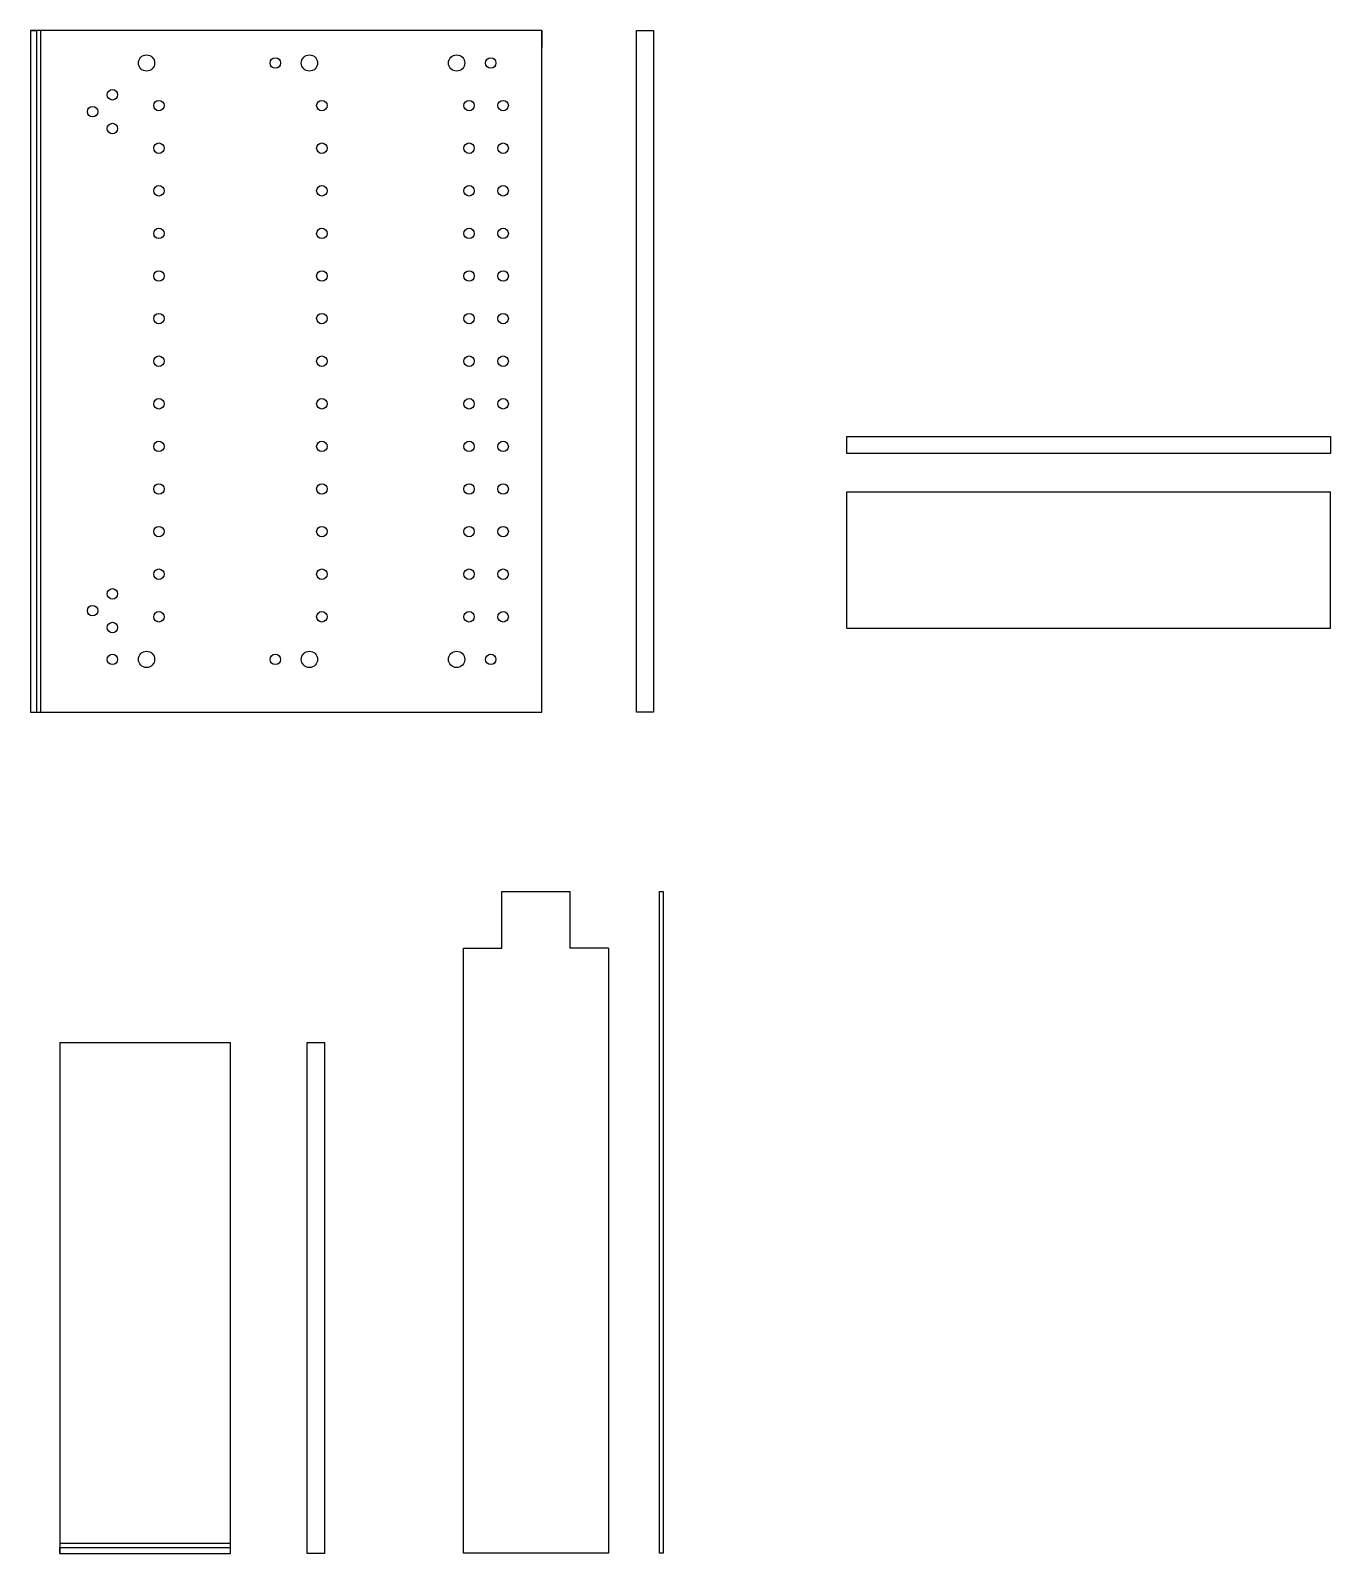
# Model space of a CAD drawing. Header units: millimetres. Extents: x 1976 to 2726, y 1215 to 1515.
# Drawn here: x 2573.4 to 2725.9, y 1336.4 to 1515.2 of the extents above; entities that cross this region are included whole.
import ezdxf

# ---------------------------------------------------------------- set-up
doc = ezdxf.new("R2010")
doc.units = ezdxf.units.MM
doc.layers.add('prospetti', color=2, linetype='Continuous')

msp = doc.modelspace()

# ---------------------------------------------------------------- linework, layer by layer
at = {"layer": 'prospetti'}
for p, q in [((2633.37, 1515.2), (2573.37, 1515.2)), ((2573.37, 1515.2), (2573.37, 1435.2)), ((2573.37, 1515.2), (2574.07, 1515.2)), ((2574.07, 1515.2), (2574.07, 1435.2)), ((2574.57, 1435.2), (2574.57, 1515.2)), ((2633.37, 1435.2), (2633.37, 1515.2)), ((2633.37, 1515.2), (2633.37, 1513.2)), ((2644.5, 1515.2), (2645, 1515.2)), ((2633.37, 1498.2), (2633.37, 1498.9)), ((2669.18, 1445.06), (2669.18, 1461.06)), ((2669.18, 1461.06), (2725.93, 1461.06)), ((2725.93, 1445.06), (2725.93, 1461.06)), ((2669.18, 1445.06), (2725.93, 1445.06)), ((2573.37, 1435.2), (2633.37, 1435.2)), ((2574.07, 1435.2), (2574.57, 1435.2)), ((2628.7, 1407.49), (2628.7, 1414.13)), ((2628.7, 1414.13), (2636.7, 1414.13)), ((2636.7, 1407.49), (2636.7, 1414.13)), ((2624.2, 1407.49), (2628.7, 1407.49)), ((2624.2, 1336.49), (2624.2, 1407.49)), ((2641.2, 1407.49), (2636.7, 1407.49)), ((2641.2, 1407.49), (2641.2, 1336.49)), ((2576.83, 1396.43), (2576.83, 1336.43)), ((2576.83, 1396.43), (2596.83, 1396.43)), ((2596.83, 1336.43), (2596.83, 1396.43)), ((2596.83, 1337.63), (2576.83, 1337.63)), ((2596.83, 1337.13), (2596.83, 1337.63)), ((2576.83, 1336.43), (2576.83, 1337.13)), ((2576.83, 1337.13), (2596.83, 1337.13)), ((2576.83, 1336.43), (2596.83, 1336.43)), ((2641.2, 1336.49), (2624.2, 1336.49))]:
    msp.add_line(p, q, dxfattribs=at)
for points in [[(2644.5, 1515.2), (2646.5, 1515.2), (2646.5, 1435.2), (2644.5, 1435.2)], [(2669.18, 1465.56), (2669.18, 1467.56), (2725.93, 1467.56), (2725.93, 1465.56)], [(2647.18, 1414.13), (2647.63, 1414.13), (2647.63, 1336.49), (2647.18, 1336.49)], [(2605.86, 1396.43), (2607.86, 1396.43), (2607.86, 1336.43), (2605.86, 1336.43)]]:
    msp.add_lwpolyline(points, close=True, dxfattribs=at)
for centre, radius in [((2586.99, 1511.38), 0.955), ((2602.11, 1511.38), 0.614), ((2606.11, 1511.38), 0.955), ((2623.38, 1511.38), 0.955), ((2627.38, 1511.38), 0.614), ((2582.99, 1507.65), 0.614), ((2580.66, 1505.67), 0.614), ((2588.45, 1506.38), 0.614), ((2607.57, 1506.38), 0.614), ((2624.84, 1506.38), 0.614), ((2628.84, 1506.38), 0.614), ((2582.99, 1503.69), 0.614), ((2588.45, 1501.38), 0.614), ((2607.57, 1501.38), 0.614), ((2624.84, 1501.38), 0.614), ((2628.84, 1501.38), 0.614), ((2588.45, 1496.38), 0.614), ((2607.57, 1496.38), 0.614), ((2624.84, 1496.38), 0.614), ((2628.84, 1496.38), 0.614), ((2588.45, 1491.38), 0.614), ((2607.57, 1491.38), 0.614), ((2624.84, 1491.38), 0.614), ((2628.84, 1491.38), 0.614), ((2588.45, 1486.38), 0.614), ((2607.57, 1486.38), 0.614), ((2624.84, 1486.38), 0.614), ((2628.84, 1486.38), 0.614), ((2588.45, 1481.38), 0.614), ((2607.57, 1481.38), 0.614), ((2624.84, 1481.38), 0.614), ((2628.84, 1481.38), 0.614), ((2588.45, 1476.38), 0.614), ((2607.57, 1476.38), 0.614), ((2624.84, 1476.38), 0.614), ((2628.84, 1476.38), 0.614), ((2588.45, 1471.38), 0.614), ((2607.57, 1471.38), 0.614), ((2624.84, 1471.38), 0.614), ((2628.84, 1471.38), 0.614), ((2588.45, 1466.38), 0.614), ((2588.45, 1466.38), 0.614), ((2607.57, 1466.38), 0.614), ((2607.57, 1466.38), 0.614), ((2624.84, 1466.38), 0.614), ((2624.84, 1466.38), 0.614), ((2628.84, 1466.38), 0.614), ((2628.84, 1466.38), 0.614), ((2588.45, 1461.38), 0.614), ((2607.57, 1461.38), 0.614), ((2624.84, 1461.38), 0.614), ((2628.84, 1461.38), 0.614), ((2588.45, 1456.38), 0.614), ((2607.57, 1456.38), 0.614), ((2624.84, 1456.38), 0.614), ((2628.84, 1456.38), 0.614), ((2588.45, 1451.38), 0.614), ((2607.57, 1451.38), 0.614), ((2624.84, 1451.38), 0.614), ((2628.84, 1451.38), 0.614), ((2582.99, 1449.07), 0.614), ((2580.66, 1447.1), 0.614), ((2588.45, 1446.38), 0.614), ((2607.57, 1446.38), 0.614), ((2624.84, 1446.38), 0.614), ((2628.84, 1446.38), 0.614), ((2582.99, 1445.12), 0.614), ((2582.99, 1441.38), 0.614), ((2586.99, 1441.38), 0.955), ((2602.11, 1441.38), 0.614), ((2606.11, 1441.38), 0.955), ((2623.38, 1441.38), 0.955), ((2627.38, 1441.38), 0.614)]:
    msp.add_circle(centre, radius, dxfattribs=at)

doc.saveas('drawing.dxf')
